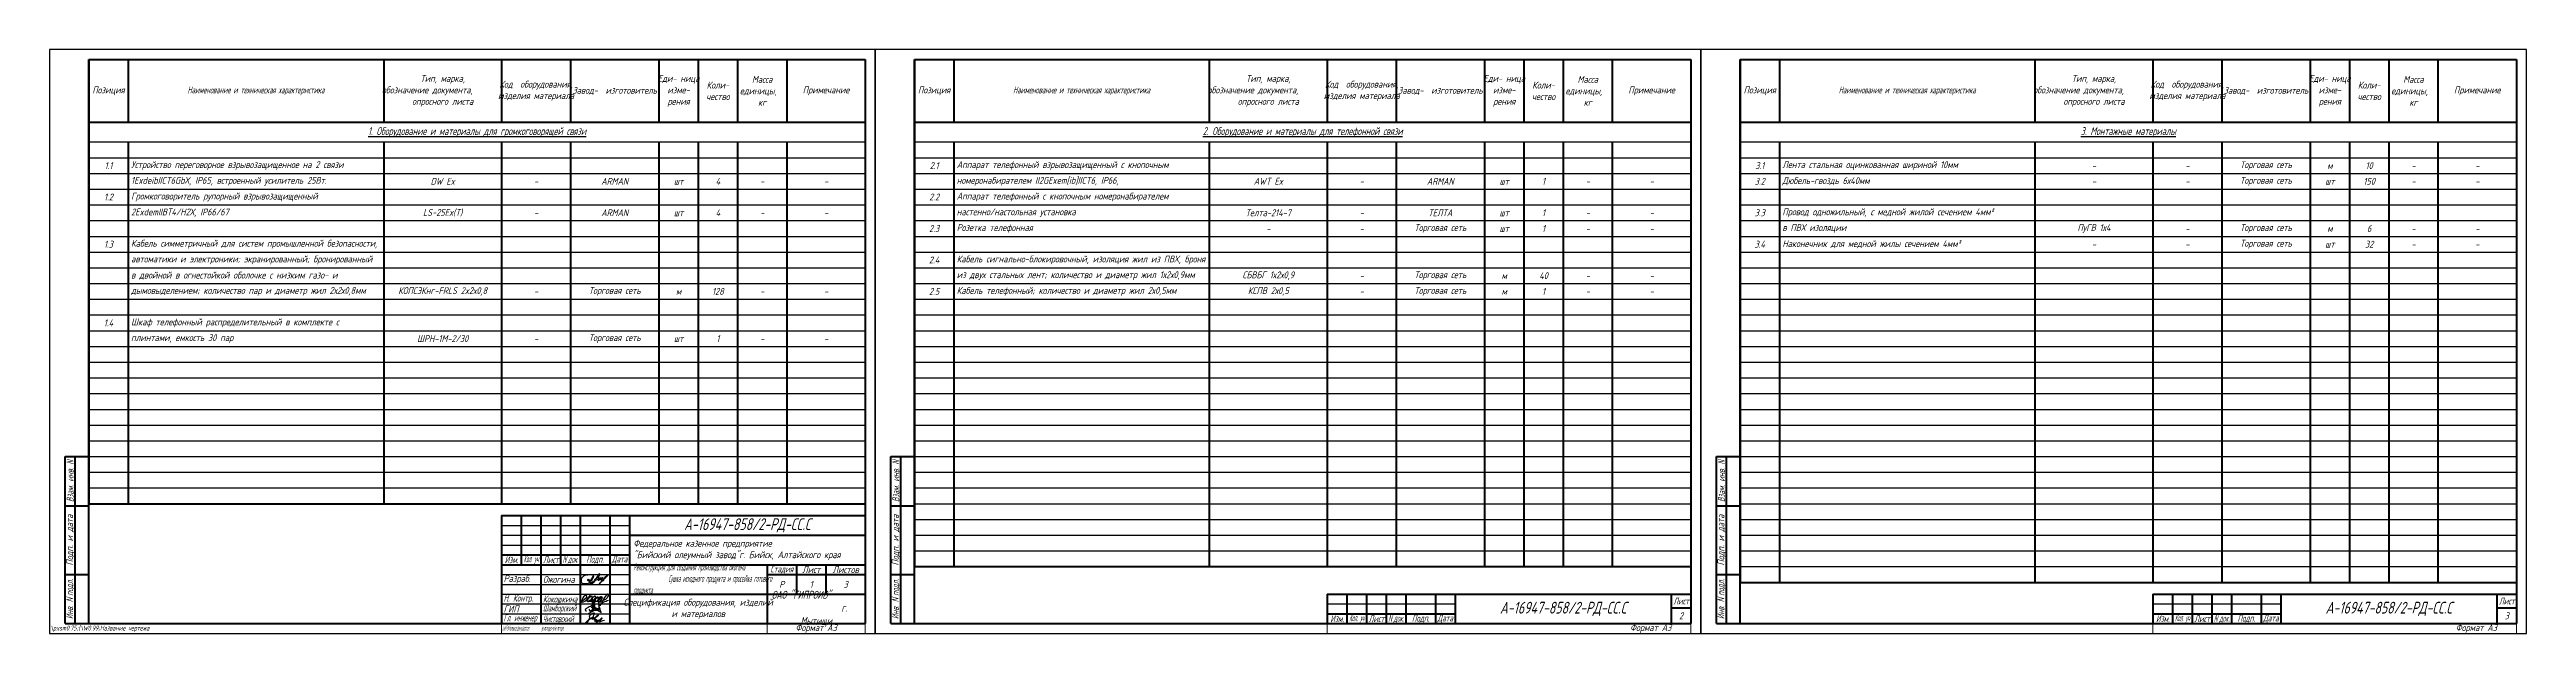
# Model space of a CAD drawing. Header units: millimetres. Extents: x 1036 to 3400, y 1190 to 1841.
# Drawn here: x 1036 to 2296, y 1217 to 1514 of the extents above; entities that cross this region are included whole.
import ezdxf

# ---------------------------------------------------------------- set-up
doc = ezdxf.new("R2010")
doc.units = ezdxf.units.MM
doc.layers.get('Defpoints').update_dxf_attribs({"color": 33})
for name, color, linetype, lineweight in [('Линия связи (Вновь)', 3, 'Continuous', 60), ('Рамка толстая', 7, 'Continuous', 60), ('Рамка тонкая', 5, 'Continuous', 25), ('Спецификация', 9, 'Continuous', 25), ('Штампы', 252, 'Continuous', 25)]:
    doc.layers.add(name, color=color, linetype=linetype, lineweight=lineweight)
doc.styles.add('Simplex', font='simplex.shx', dxfattribs={"width": 0.7, "oblique": 15})

msp = doc.modelspace()

# ---------------------------------------------------------------- texts
at = {"layer": 'Defpoints', "style": 'Simplex', "oblique": 15}
for s, width, p in [('\\pxsm0.75;{\\W0.99;Название чертежа', 0.7, (1036.5, 1218.4)), ('\\pxsm0.75;{\\W0.4;Реконструкция для создания производства окогена                               Сушка исходного продукта и просейка готового продукта ', 0.1, (1266.5, 1218.4))]:
    msp.add_text(s, height=2.5, dxfattribs=dict(at, width=width)).set_placement(p)

# ---------------------------------------------------------------- blocks, each defined once
blk = doc.blocks.new('A$C64336E77')
at = {"layer": 'Рамка толстая'}
for p, q in [((20, 5), (20, 292)), ((20, 292), (415, 292)), ((415, 292), (415, 5)), ((20, 5), (415, 5))]:
    blk.add_line(p, q, dxfattribs=at)
at = {"layer": 'Рамка тонкая'}
for p, q in [((0, 297), (0, 0)), ((420, 297), (0, 297)), ((420, 0), (420, 297)), ((0, 0), (420, 0))]:
    blk.add_line(p, q, dxfattribs=at)
blk = doc.blocks.new('*T37')
at = {"layer": 'Спецификация', "color": 0, "linetype": 'ByBlock', "lineweight": 60, "transparency": 16777216}
for p, q in [((0, 0), (395, 0)), ((0, 0), (0, -226)), ((20, 0), (20, -32)), ((150, 0), (150, -32)), ((210, 0), (210, -32)), ((245, 0), (245, -32)), ((290, 0), (290, -32)), ((310, 0), (310, -32)), ((330, 0), (330, -32)), ((355, 0), (355, -32)), ((395, 0), (395, -226)), ((0, -32), (395, -32)), ((20, -42), (20, -226)), ((150, -42), (150, -226)), ((210, -42), (210, -226)), ((245, -42), (245, -226)), ((290, -42), (290, -226)), ((310, -42), (310, -226)), ((330, -42), (330, -226)), ((355, -42), (355, -226)), ((0, -226), (395, -226))]:
    blk.add_line(p, q, dxfattribs=at)
at = {"layer": 'Спецификация', "color": 5, "linetype": 'ByBlock', "lineweight": -2, "transparency": 16777216}
for p, q in [((0, -42), (395, -42)), ((0, -50), (395, -50)), ((0, -58), (395, -58)), ((0, -66), (395, -66)), ((0, -74), (395, -74)), ((0, -82), (395, -82)), ((0, -90), (395, -90)), ((0, -98), (395, -98)), ((0, -106), (395, -106)), ((0, -114), (395, -114)), ((0, -122), (395, -122)), ((0, -130), (395, -130)), ((0, -138), (395, -138)), ((0, -146), (395, -146)), ((0, -154), (395, -154)), ((0, -162), (395, -162)), ((0, -170), (395, -170)), ((0, -178), (395, -178)), ((0, -186), (395, -186)), ((0, -194), (395, -194)), ((0, -202), (395, -202)), ((0, -210), (395, -210)), ((0, -218), (395, -218))]:
    blk.add_line(p, q, dxfattribs=at)
at = {"layer": 'Спецификация', "color": 2, "transparency": 16777216, "style": 'Simplex'}
for s, insert, char_height, width, attachment_point in [('Тип, марка,\\Pобозначение документа,         опросного листа', (180, -16), 3.5, 60, 5), ('Код  оборудования, изделия материала', (227.5, -16), 3.5, 35, 5), ('{\\C2;Еди- ница изме- рения}', (300, -16), 3.5, 20, 5), ('Масса единицы,   кг', (342.5, -16), 3.5, 25, 5), ('{\\C2;Позиция}', (10, -16), 3.5, 20, 5), ('{\\Fgost|c204;\\Q15;\\C2;Наименование и техническая характеристика}', (85, -16), 3.5, 130, 5), ('Завод-  изготовитель', (267.5, -16), 3.5, 45, 5), ('{\\C2;Коли- чество}', (320, -16), 3.5, 20, 5), ('{\\C2;Примечание}', (375, -16), 3.5, 40, 5), ('{\\L1. Оборудование и материалы для громкоговорящей связи}', (197.5, -37), 4, 395, 5), ('1.1', (10, -54), 3.5, 20, 5), ('Устройство переговорное взрывозащищенное на 2 связи', (21.5, -54), 3.5, 127, 4), ('1ExdeibIICT6GbХ, IP65, встроенный усилитель 25Вт.', (21.5, -62), 3.5, 127, 4), ('DW Ex', (180, -62), 3.5, 60, 5), ('-', (227.5, -62), 3.5, 35, 5), ('ARMAN', (267.5, -62), 3.5, 45, 5), ('шт', (300, -62), 3.5, 20, 5), ('4', (320, -62), 3.5, 20, 5), ('-', (342.5, -62), 3.5, 25, 5), ('-', (375, -62), 3.5, 40, 5), ('1.2', (10, -70), 3.5, 20, 5), ('Громкоговоритель рупорный взрывозащищенный ', (21.5, -70), 3.5, 127, 4), ('2ExdemIIBТ4/Н2Х, IP66/67', (21.5, -78), 3.5, 127, 4), ('LS-25Ex(T)', (180, -78), 3.5, 60, 5), ('-', (227.5, -78), 3.5, 35, 5), ('ARMAN', (267.5, -78), 3.5, 45, 5), ('шт', (300, -78), 3.5, 20, 5), ('4', (320, -78), 3.5, 20, 5), ('-', (342.5, -78), 3.5, 25, 5), ('-', (375, -78), 3.5, 40, 5), ('1.3', (10, -94), 3.5, 20, 5), ('Кабель симметричный для систем промышленной безопасности, ', (21.5, -94), 3.5, 127, 4), ('автоматики и электроники; экранированный; бронированный ', (21.5, -102), 3.5, 127, 4), ('в двойной в огнестойкой оболочке с низким газо- и ', (21.5, -110), 3.5, 127, 4), ('дымовыделением; количество пар и диаметр жил 2х2х0,8мм', (21.5, -118), 3.5, 127, 4), ('КОПСЭКнг-FRLS 2x2х0,8', (180, -118), 3.5, 60, 5), ('-', (227.5, -118), 3.5, 35, 5), ('Торговая сеть', (267.5, -118), 3.5, 45, 5), ('м', (300, -118), 3.5, 20, 5), ('128', (320, -118), 3.5, 20, 5), ('-', (342.5, -118), 3.5, 25, 5), ('-', (375, -118), 3.5, 40, 5), ('1.4', (10, -134), 3.5, 20, 5), ('Шкаф телефонный распределительный в комплекте с ', (21.5, -134), 3.5, 127, 4), ('плинтами, емкость 30 пар', (21.5, -142), 3.5, 127, 4), ('ШРН-1М-2/30', (180, -142), 3.5, 60, 5), ('-', (227.5, -142), 3.5, 35, 5), ('Торговая сеть', (267.5, -142), 3.5, 45, 5), ('шт', (300, -142), 3.5, 20, 5), ('1', (320, -142), 3.5, 20, 5), ('-', (342.5, -142), 3.5, 25, 5), ('-', (375, -142), 3.5, 40, 5)]:
    blk.add_mtext(s, dxfattribs=dict(at, insert=insert, char_height=char_height, width=width, attachment_point=attachment_point))
blk = doc.blocks.new('*T38')
at = {"layer": 'Штампы', "color": 0, "linetype": 'ByBlock', "lineweight": 60, "transparency": 16777216}
for p, q in [((0, 0), (0, 85)), ((0, 85), (12, 85)), ((5, 0), (5, 85)), ((12, 0), (12, 85)), ((0, 60), (12, 60)), ((0, 25), (12, 25)), ((0, 0), (12, 0))]:
    blk.add_line(p, q, dxfattribs=at)
at = {"layer": 'Штампы', "color": 2, "transparency": 16777216, "char_height": 3.5, "attachment_point": 5, "rotation": 90, "style": 'Simplex'}
for s, insert, width in [('{\\W0.6;Взам. инв. \\Q15;N}', (2.5, 72.5), 25), ('Подп. и дата', (2.5, 42.5), 35), ('{\\W0.6;Инв. \\Q15;N\\fArial|b0|i0|c0|p34;\\Q15; \\Fsimplex|c204;подл.}', (2.5, 12.5), 25)]:
    blk.add_mtext(s, dxfattribs=dict(at, insert=insert, width=width))
blk = doc.blocks.new('*T39')
at = {"layer": 'Штампы', "color": 0, "linetype": 'ByBlock', "lineweight": 60, "transparency": 16777216}
for p, q in [((0, 0), (0, 85)), ((0, 85), (12, 85)), ((5, 0), (5, 85)), ((12, 0), (12, 85)), ((0, 60), (12, 60)), ((0, 25), (12, 25)), ((0, 0), (12, 0))]:
    blk.add_line(p, q, dxfattribs=at)
at = {"layer": 'Штампы', "color": 2, "transparency": 16777216, "char_height": 3.5, "attachment_point": 5, "rotation": 90, "style": 'Simplex'}
for s, insert, width in [('{\\W0.6;Взам. инв. \\Q15;N}', (2.5, 72.5), 25), ('Подп. и дата', (2.5, 42.5), 35), ('{\\W0.6;Инв. \\Q15;N\\fArial|b0|i0|c0|p34;\\Q15; \\Fsimplex|c204;подл.}', (2.5, 12.5), 25)]:
    blk.add_mtext(s, dxfattribs=dict(at, insert=insert, width=width))
blk = doc.blocks.new('*T40')
at = {"layer": 'Defpoints', "color": 8, "linetype": 'ByBlock', "lineweight": 0, "transparency": 16777216}
for p, q in [((0, -15), (0, -20)), ((0, -20), (185, -20)), ((185, -15), (185, -20))]:
    blk.add_line(p, q, dxfattribs=at)
at = {"layer": 'Штампы', "color": 0, "linetype": 'ByBlock', "lineweight": 60, "transparency": 16777216}
for p, q in [((0, 0), (185, 0)), ((0, 0), (0, -15)), ((10, 0), (10, -15)), ((20, 0), (20, -15)), ((30, 0), (30, -15)), ((40, 0), (40, -15)), ((55, 0), (55, -15)), ((65, 0), (65, -15)), ((175, 0), (175, -15)), ((185, 0), (185, -15)), ((0, -10), (65, -10)), ((175, -7), (185, -7)), ((0, -15), (185, -15))]:
    blk.add_line(p, q, dxfattribs=at)
at = {"layer": 'Штампы', "color": 5, "linetype": 'ByBlock', "lineweight": 25, "transparency": 16777216}
blk.add_line((0, -5), (65, -5), dxfattribs=at)
at = {"layer": 'Штампы', "color": 2, "transparency": 16777216, "style": 'Simplex'}
for s, insert, char_height, width, attachment_point in [('{\\W0.6;Изм.}', (5, -12.5), 3.5, 10, 5), ('{\\W0.4;Кол. уч}', (15, -12.5), 3.5, 10, 5), ('{\\W0.6;Лист}', (25, -12.5), 3.5, 10, 5), ('{\\Q15;\\W0.5;N\\fArial|b0|i0|c0|p34;\\Q15; \\Fsimplex|c204;док.}', (35, -12.5), 3.5, 10, 5), ('{\\W0.6;Подп.}', (47.5, -12.5), 3.5, 15, 5), ('{\\W0.6;Дата}', (60, -12.5), 3.5, 10, 5), ('А-16947-858/2-РД-СС.С', (120, -7.5), 6, 110, 5), ('{\\W0.6;Лист}', (180, -3.5), 3.5, 10, 5), ('2', (180, -11), 3.5, 10, 5), ('Формат А3', (175, -17.5), 3.5, 165, 6)]:
    blk.add_mtext(s, dxfattribs=dict(at, insert=insert, char_height=char_height, width=width, attachment_point=attachment_point))
blk = doc.blocks.new('*T41')
at = {"layer": 'Штампы', "color": 0, "linetype": 'ByBlock', "lineweight": 60, "transparency": 16777216}
for p, q in [((0, 0), (0, 85)), ((0, 85), (12, 85)), ((5, 0), (5, 85)), ((12, 0), (12, 85)), ((0, 60), (12, 60)), ((0, 25), (12, 25)), ((0, 0), (12, 0))]:
    blk.add_line(p, q, dxfattribs=at)
at = {"layer": 'Штампы', "color": 2, "transparency": 16777216, "char_height": 3.5, "attachment_point": 5, "rotation": 90, "style": 'Simplex'}
for s, insert, width in [('{\\W0.6;Взам. инв. \\Q15;N}', (2.5, 72.5), 25), ('Подп. и дата', (2.5, 42.5), 35), ('{\\W0.6;Инв. \\Q15;N\\fArial|b0|i0|c0|p34;\\Q15; \\Fsimplex|c204;подл.}', (2.5, 12.5), 25)]:
    blk.add_mtext(s, dxfattribs=dict(at, insert=insert, width=width))
blk = doc.blocks.new('*T42')
at = {"layer": 'Defpoints', "color": 8, "linetype": 'ByBlock', "lineweight": 0, "transparency": 16777216}
for p, q in [((0, -15), (0, -20)), ((0, -20), (185, -20)), ((185, -15), (185, -20))]:
    blk.add_line(p, q, dxfattribs=at)
at = {"layer": 'Штампы', "color": 0, "linetype": 'ByBlock', "lineweight": 60, "transparency": 16777216}
for p, q in [((0, 0), (185, 0)), ((0, 0), (0, -15)), ((10, 0), (10, -15)), ((20, 0), (20, -15)), ((30, 0), (30, -15)), ((40, 0), (40, -15)), ((55, 0), (55, -15)), ((65, 0), (65, -15)), ((175, 0), (175, -15)), ((185, 0), (185, -15)), ((0, -10), (65, -10)), ((175, -7), (185, -7)), ((0, -15), (185, -15))]:
    blk.add_line(p, q, dxfattribs=at)
at = {"layer": 'Штампы', "color": 5, "linetype": 'ByBlock', "lineweight": 25, "transparency": 16777216}
blk.add_line((0, -5), (65, -5), dxfattribs=at)
at = {"layer": 'Штампы', "color": 2, "transparency": 16777216, "style": 'Simplex'}
for s, insert, char_height, width, attachment_point in [('{\\W0.6;Изм.}', (5, -12.5), 3.5, 10, 5), ('{\\W0.4;Кол. уч}', (15, -12.5), 3.5, 10, 5), ('{\\W0.6;Лист}', (25, -12.5), 3.5, 10, 5), ('{\\Q15;\\W0.5;N\\fArial|b0|i0|c0|p34;\\Q15; \\Fsimplex|c204;док.}', (35, -12.5), 3.5, 10, 5), ('{\\W0.6;Подп.}', (47.5, -12.5), 3.5, 15, 5), ('{\\W0.6;Дата}', (60, -12.5), 3.5, 10, 5), ('А-16947-858/2-РД-СС.С', (120, -7.5), 6, 110, 5), ('{\\W0.6;Лист}', (180, -3.5), 3.5, 10, 5), ('3', (180, -11), 3.5, 10, 5), ('Формат А3', (175, -17.5), 3.5, 165, 6)]:
    blk.add_mtext(s, dxfattribs=dict(at, insert=insert, char_height=char_height, width=width, attachment_point=attachment_point))
blk = doc.blocks.new('*T43')
at = {"layer": 'Спецификация', "color": 0, "linetype": 'ByBlock', "lineweight": 60, "transparency": 16777216}
for p, q in [((0, 0), (395, 0)), ((0, 0), (0, -258)), ((20, 0), (20, -32)), ((150, 0), (150, -32)), ((210, 0), (210, -32)), ((245, 0), (245, -32)), ((290, 0), (290, -32)), ((310, 0), (310, -32)), ((330, 0), (330, -32)), ((355, 0), (355, -32)), ((395, 0), (395, -258)), ((0, -32), (395, -32)), ((20, -42), (20, -258)), ((150, -42), (150, -258)), ((210, -42), (210, -258)), ((245, -42), (245, -258)), ((290, -42), (290, -258)), ((310, -42), (310, -258)), ((330, -42), (330, -258)), ((355, -42), (355, -258)), ((0, -258), (395, -258))]:
    blk.add_line(p, q, dxfattribs=at)
at = {"layer": 'Спецификация', "color": 5, "linetype": 'ByBlock', "lineweight": -2, "transparency": 16777216}
for p, q in [((0, -42), (395, -42)), ((0, -50), (395, -50)), ((0, -58), (395, -58)), ((0, -66), (395, -66)), ((0, -74), (395, -74)), ((0, -82), (395, -82)), ((0, -90), (395, -90)), ((0, -98), (395, -98)), ((0, -106), (395, -106)), ((0, -114), (395, -114)), ((0, -122), (395, -122)), ((0, -130), (395, -130)), ((0, -138), (395, -138)), ((0, -146), (395, -146)), ((0, -154), (395, -154)), ((0, -162), (395, -162)), ((0, -170), (395, -170)), ((0, -178), (395, -178)), ((0, -186), (395, -186)), ((0, -194), (395, -194)), ((0, -202), (395, -202)), ((0, -210), (395, -210)), ((0, -218), (395, -218)), ((0, -226), (395, -226)), ((0, -234), (395, -234)), ((0, -242), (395, -242)), ((0, -250), (395, -250))]:
    blk.add_line(p, q, dxfattribs=at)
at = {"layer": 'Спецификация', "color": 2, "transparency": 16777216, "style": 'Simplex'}
for s, insert, char_height, width, attachment_point in [('Тип, марка,\\Pобозначение документа,         опросного листа', (180, -16), 3.5, 60, 5), ('Код  оборудования, изделия материала', (227.5, -16), 3.5, 35, 5), ('{\\C2;Еди- ница изме- рения}', (300, -16), 3.5, 20, 5), ('Масса единицы,   кг', (342.5, -16), 3.5, 25, 5), ('{\\C2;Позиция}', (10, -16), 3.5, 20, 5), ('{\\Fgost|c204;\\Q15;\\C2;Наименование и техническая характеристика}', (85, -16), 3.5, 130, 5), ('Завод-  изготовитель', (267.5, -16), 3.5, 45, 5), ('{\\C2;Коли- чество}', (320, -16), 3.5, 20, 5), ('{\\C2;Примечание}', (375, -16), 3.5, 40, 5), ('{\\L2. Оборудование и материалы для телефонной связи}', (197.5, -37), 4, 395, 5), ('2.1', (10, -54), 3.5, 20, 5), ('Аппарат телефонный взрывозащищенный с кнопочным', (21.5, -54), 3.5, 127, 4), ('номеронабирателем II2GExem[ib]IICT6, IP66, ', (21.5, -62), 3.5, 127, 4), ('AWT Ex', (180, -62), 3.5, 60, 5), ('-', (227.5, -62), 3.5, 35, 5), ('ARMAN', (267.5, -62), 3.5, 45, 5), ('шт', (300, -62), 3.5, 20, 5), ('1', (320, -62), 3.5, 20, 5), ('-', (342.5, -62), 3.5, 25, 5), ('-', (375, -62), 3.5, 40, 5), ('2.2', (10, -70), 3.5, 20, 5), ('Аппарат телефонный с кнопочным номеронабирателем', (21.5, -70), 3.5, 127, 4), ('2.3', (10, -86), 3.5, 20, 5), ('настенно/настольная установка', (21.5, -78), 3.5, 127, 4), ('Розетка телефонная', (21.5, -86), 3.5, 127, 4), ('Телта-214-7', (180, -78), 3.5, 60, 5), ('-', (180, -86), 3.5, 60, 5), ('-', (227.5, -78), 3.5, 35, 5), ('-', (227.5, -86), 3.5, 35, 5), ('Торговая сеть', (267.5, -86), 3.5, 45, 5), ('ТЕЛТА', (267.5, -78), 3.5, 45, 5), ('шт', (300, -78), 3.5, 20, 5), ('шт', (300, -86), 3.5, 20, 5), ('1', (320, -78), 3.5, 20, 5), ('1', (320, -86), 3.5, 20, 5), ('-', (342.5, -78), 3.5, 25, 5), ('-', (342.5, -86), 3.5, 25, 5), ('-', (375, -78), 3.5, 40, 5), ('-', (375, -86), 3.5, 40, 5), ('2.4', (10, -102), 3.5, 20, 5), ('Кабель сигнально-блокировочный, изоляция жил из ПВХ, броня ', (21.5, -102), 3.5, 127, 4), ('из двух стальных лент; количество и диаметр жил 1х2х0,9мм', (21.5, -110), 3.5, 127, 4), ('СБВБГ 1х2х0,9', (180, -110), 3.5, 60, 5), ('-', (227.5, -110), 3.5, 35, 5), ('Торговая сеть', (267.5, -110), 3.5, 45, 5), ('м', (300, -110), 3.5, 20, 5), ('40', (320, -110), 3.5, 20, 5), ('-', (342.5, -110), 3.5, 25, 5), ('-', (375, -110), 3.5, 40, 5), ('2.5', (10, -118), 3.5, 20, 5), ('Кабель телефонный; количество и диаметр жил 2х0,5мм', (21.5, -118), 3.5, 127, 4), ('КСПВ 2х0,5', (180, -118), 3.5, 60, 5), ('-', (227.5, -118), 3.5, 35, 5), ('Торговая сеть', (267.5, -118), 3.5, 45, 5), ('м', (300, -118), 3.5, 20, 5), ('1', (320, -118), 3.5, 20, 5), ('-', (342.5, -118), 3.5, 25, 5), ('-', (375, -118), 3.5, 40, 5)]:
    blk.add_mtext(s, dxfattribs=dict(at, insert=insert, char_height=char_height, width=width, attachment_point=attachment_point))
blk = doc.blocks.new('*T44')
at = {"layer": 'Спецификация', "color": 0, "linetype": 'ByBlock', "lineweight": 60, "transparency": 16777216}
for p, q in [((0, 0), (395, 0)), ((0, 0), (0, -266)), ((20, 0), (20, -32)), ((150, 0), (150, -32)), ((210, 0), (210, -32)), ((245, 0), (245, -32)), ((290, 0), (290, -32)), ((310, 0), (310, -32)), ((330, 0), (330, -32)), ((355, 0), (355, -32)), ((395, 0), (395, -266)), ((0, -32), (395, -32)), ((20, -42), (20, -266)), ((150, -42), (150, -266)), ((210, -42), (210, -266)), ((245, -42), (245, -266)), ((290, -42), (290, -266)), ((310, -42), (310, -266)), ((330, -42), (330, -266)), ((355, -42), (355, -266)), ((0, -266), (395, -266))]:
    blk.add_line(p, q, dxfattribs=at)
at = {"layer": 'Спецификация', "color": 5, "linetype": 'ByBlock', "lineweight": -2, "transparency": 16777216}
for p, q in [((0, -42), (395, -42)), ((0, -50), (395, -50)), ((0, -58), (395, -58)), ((0, -66), (395, -66)), ((0, -74), (395, -74)), ((0, -82), (395, -82)), ((0, -90), (395, -90)), ((0, -98), (395, -98)), ((0, -106), (395, -106)), ((0, -114), (395, -114)), ((0, -122), (395, -122)), ((0, -130), (395, -130)), ((0, -138), (395, -138)), ((0, -146), (395, -146)), ((0, -154), (395, -154)), ((0, -162), (395, -162)), ((0, -170), (395, -170)), ((0, -178), (395, -178)), ((0, -186), (395, -186)), ((0, -194), (395, -194)), ((0, -202), (395, -202)), ((0, -210), (395, -210)), ((0, -218), (395, -218)), ((0, -226), (395, -226)), ((0, -234), (395, -234)), ((0, -242), (395, -242)), ((0, -250), (395, -250)), ((0, -258), (395, -258))]:
    blk.add_line(p, q, dxfattribs=at)
at = {"layer": 'Спецификация', "color": 2, "transparency": 16777216, "style": 'Simplex'}
for s, insert, char_height, width, attachment_point in [('Тип, марка,\\Pобозначение документа,         опросного листа', (180, -16), 3.5, 60, 5), ('Код  оборудования, изделия материала', (227.5, -16), 3.5, 35, 5), ('{\\C2;Еди- ница изме- рения}', (300, -16), 3.5, 20, 5), ('Масса единицы,   кг', (342.5, -16), 3.5, 25, 5), ('{\\C2;Позиция}', (10, -16), 3.5, 20, 5), ('{\\Fgost|c204;\\Q15;\\C2;Наименование и техническая характеристика}', (85, -16), 3.5, 130, 5), ('Завод-  изготовитель', (267.5, -16), 3.5, 45, 5), ('{\\C2;Коли- чество}', (320, -16), 3.5, 20, 5), ('{\\C2;Примечание}', (375, -16), 3.5, 40, 5), ('{\\L3. Монтажные материалы}', (197.5, -37), 4, 395, 5), ('3.2', (10, -62), 3.5, 20, 5), ('3.1', (10, -54), 3.5, 20, 5), ('Дюбель-гвоздь 6х40мм', (21.5, -62), 3.5, 127, 4), ('Лента стальная оцинкованная шириной 10мм', (21.5, -54), 3.5, 127, 4), ('-', (180, -54), 3.5, 60, 5), ('-', (180, -62), 3.5, 60, 5), ('-', (227.5, -54), 3.5, 35, 5), ('-', (227.5, -62), 3.5, 35, 5), ('Торговая сеть', (267.5, -54), 3.5, 45, 5), ('Торговая сеть', (267.5, -62), 3.5, 45, 5), ('шт', (300, -62), 3.5, 20, 5), ('м', (300, -54), 3.5, 20, 5), ('150', (320, -62), 3.5, 20, 5), ('10', (320, -54), 3.5, 20, 5), ('-', (342.5, -54), 3.5, 25, 5), ('-', (342.5, -62), 3.5, 25, 5), ('-', (375, -54), 3.5, 40, 5), ('-', (375, -62), 3.5, 40, 5), ('3.3', (10, -78), 3.5, 20, 5), ('Провод одножильный, с медной жилой сечением 4мм²', (21.5, -78), 3.5, 127, 4), ('в ПВХ изоляции', (21.5, -86), 3.5, 127, 4), ('ПуГВ 1х4', (180, -86), 3.5, 60, 5), ('-', (227.5, -86), 3.5, 35, 5), ('Торговая сеть', (267.5, -86), 3.5, 45, 5), ('м', (300, -86), 3.5, 20, 5), ('6', (320, -86), 3.5, 20, 5), ('-', (342.5, -86), 3.5, 25, 5), ('-', (375, -86), 3.5, 40, 5), ('3.4', (10, -94), 3.5, 20, 5), ('Наконечник для медной жилы сечением 4мм²', (21.5, -94), 3.5, 127, 4), ('-', (180, -94), 3.5, 60, 5), ('-', (227.5, -94), 3.5, 35, 5), ('Торговая сеть', (267.5, -94), 3.5, 45, 5), ('шт', (300, -94), 3.5, 20, 5), ('32', (320, -94), 3.5, 20, 5), ('-', (342.5, -94), 3.5, 25, 5), ('-', (375, -94), 3.5, 40, 5)]:
    blk.add_mtext(s, dxfattribs=dict(at, insert=insert, char_height=char_height, width=width, attachment_point=attachment_point))
blk = doc.blocks.new('*T45')
at = {"layer": 'Defpoints', "color": 8, "linetype": 'ByBlock', "lineweight": 0, "transparency": 16777216}
for p, q in [((0, -55), (0, -60)), ((0, -60), (185, -60)), ((135, -55), (135, -60)), ((185, -55), (185, -60))]:
    blk.add_line(p, q, dxfattribs=at)
at = {"layer": 'Штампы', "color": 0, "linetype": 'ByBlock', "lineweight": 60, "transparency": 16777216}
for p, q in [((0, 0), (185, 0)), ((0, 0), (0, -55)), ((10, 0), (10, -25)), ((20, 0), (20, -55)), ((30, 0), (30, -25)), ((40, 0), (40, -55)), ((55, 0), (55, -55)), ((65, 0), (65, -55)), ((185, 0), (185, -55)), ((65, -10), (185, -10)), ((0, -20), (65, -20)), ((0, -25), (185, -25)), ((135, -25), (135, -55)), ((150, -25), (150, -40)), ((165, -25), (165, -40)), ((135, -30), (185, -30)), ((65, -40), (185, -40)), ((0, -55), (185, -55))]:
    blk.add_line(p, q, dxfattribs=at)
at = {"layer": 'Штампы', "color": 5, "linetype": 'ByBlock', "lineweight": 25, "transparency": 16777216}
for p, q in [((0, -5), (65, -5)), ((0, -10), (65, -10)), ((0, -15), (65, -15)), ((0, -30), (65, -30)), ((0, -35), (65, -35)), ((0, -40), (65, -40)), ((0, -45), (65, -45)), ((0, -50), (65, -50))]:
    blk.add_line(p, q, dxfattribs=at)
at = {"layer": 'Штампы', "color": 2, "transparency": 16777216, "style": 'Simplex'}
for s, insert, char_height, width, attachment_point in [('Федеральное казенное предприятие\\P"Бийский олеумный завод"г. Бийск, Алтайского края', (67, -17.5), 3.5, 116, 4), ('А-16947-858/2-РД-СС.С', (125, -5), 6, 120, 5), ('{\\W0.6;Изм.}', (5, -22.5), 3.5, 10, 5), ('{\\W0.4;Кол. уч}', (15, -22.5), 3.5, 10, 5), ('{\\W0.6;Лист}', (25, -22.5), 3.5, 10, 5), ('{\\Q15;\\W0.5;N\\fArial|b0|i0|c0|p34;\\Q15; \\Fsimplex|c204;док.}', (35, -22.5), 3.5, 10, 5), ('{\\W0.6;Подп.}', (47.5, -22.5), 3.5, 15, 5), ('{\\W0.6;Дата}', (60, -22.5), 3.5, 10, 5), ('{\\W0.4;Реконструкция для создания производства окогена                               Сушка исходного продукта и просейка готового продукта }', (67, -32.5), 3.5, 66, 4), ('Разраб.', (1, -32.5), 3.5, 18, 4), ('Ожогина', (21, -32.5), 3.5, 18, 4), ('{\\W0.6;Стадия}', (142.5, -27.5), 3.5, 15, 5), ('ОАО "ГИПРОИВ"                         г. Мытищи', (160, -47.5), 4, 50, 5), ('Р', (142.5, -35), 3.5, 15, 5), ('Лист', (157.5, -27.5), 3.5, 15, 5), ('1', (157.5, -35), 3.5, 15, 5), ('Листов', (175, -27.5), 3.5, 20, 5), ('3', (175, -35), 3.5, 20, 5), ('{\\W0.5;Гл. инженер}', (1, -52.5), 3.5, 18, 4), ('{\\W0.6;Н. Контр.}', (1, -42.5), 3.5, 18, 4), ('ГИП', (1, -47.5), 3.5, 18, 4), ('{\\W0.5;Шамборский}', (21, -47.5), 3.5, 18, 4), ('{\\W0.6;Кокошкина}', (21, -42.5), 3.5, 18, 4), ('Спецификация оборудования, изделий и материалов', (100, -47.5), 3.5, 70, 5), ('{\\W0.5;Чистовский}', (21, -52.5), 3.5, 18, 4), ('Формат А3', (160, -57.5), 3.5, 50, 5)]:
    blk.add_mtext(s, dxfattribs=dict(at, insert=insert, char_height=char_height, width=width, attachment_point=attachment_point))
blk = doc.blocks.new('A$C09094F02')
at = {"layer": 'Рамка тонкая'}
for p, q in [((0.7, 3.2), (0.4, 2.5)), ((0.4, 2.5), (0.4, 2.3)), ((0.4, 2.3), (0.5, 1.3)), ((0.5, 1.3), (0.7, 0.9)), ((1.6, 4.1), (0.7, 3.2)), ((0.7, 0.9), (1.2, 0.5)), ((1.2, 0.5), (1.9, 0.4)), ((2, 4.3), (1.6, 4.1)), ((1.9, 0.4), (2.8, 0.4)), ((2.9, 4.7), (2, 4.3)), ((2.8, 0.4), (3.6, 0.5)), ((3.3, 4.8), (2.9, 4.7)), ((3.3, 4.8), (3.9, 4.8)), ((3.6, 0.5), (4.2, 0.6)), ((3.8, 2.4), (3.7, 2.3)), ((3.7, 2.3), (3.7, 2.3)), ((3.7, 2.3), (3.7, 2.2)), ((3.7, 2.2), (3.7, 2.1)), ((3.7, 2.1), (3.9, 2)), ((3.9, 2.4), (3.8, 2.4)), ((3.8, 2), (4.4, 1.7)), ((4.2, 4.8), (3.9, 4.8)), ((4, 2.4), (3.9, 2.4)), ((4.1, 2.3), (4, 2.4)), ((4.2, 2.3), (4.1, 2.3)), ((4.9, 4.9), (4.2, 4.8)), ((4.4, 2.3), (4.2, 2.3)), ((4.2, 0.6), (4.7, 0.7)), ((4.8, 1.9), (4.4, 2.3)), ((4.4, 1.7), (4.7, 1.7)), ((6.8, 4.7), (4.7, 1)), ((4.7, 1), (4.8, 1.8)), ((4.7, 1.7), (5, 1.8)), ((4.7, 0.7), (5.1, 0.9)), ((4.8, 1.8), (4.8, 1.9)), ((4.8, 1.7), (4.8, 1.8)), ((4.8, 1.8), (4.8, 1.8)), ((4.8, 1.8), (4.8, 1.8)), ((5.3, 4.8), (4.9, 4.9)), ((5.1, 0.4), (5.3, 0.7)), ((5.5, 0.2), (5.1, 0.5)), ((5.6, 4.8), (5.3, 4.8)), ((5.3, 0.7), (5.7, 0.9)), ((6.5, 3.6), (5.5, 1.4)), ((6.3, 0.4), (5.5, 0.2)), ((6.1, 4.7), (5.6, 4.8)), ((5.7, 0.9), (8.3, 2.4)), ((5.7, 1.8), (5.7, 1.8)), ((6.7, 0.9), (6.3, 0.4)), ((6.7, 4.1), (6.5, 3.6)), ((7, 1.4), (6.7, 0.9)), ((7.4, 1.9), (7, 1.4)), ((7.3, 2.4), (7.9, 2.8)), ((7.6, 2.4), (7.4, 1.9)), ((8, 3), (7.6, 2.4)), ((7.8, 2.8), (8.8, 3.4)), ((7.8, 2.1), (8.3, 2.4)), ((8.4, 3.7), (8, 3)), ((8.7, 4.2), (8.4, 3.7)), ((8.4, 2.2), (8.5, 2.3)), ((8.5, 2.3), (8.7, 2.4)), ((9.1, 4.6), (8.7, 4.2)), ((8.7, 2.4), (9, 2.6)), ((8.8, 3.4), (9.1, 3.7)), ((9, 2.6), (9.3, 2.8)), ((9.4, 5.1), (9.1, 4.6)), ((9.1, 3.7), (9.4, 4)), ((9.2, 2.8), (9.1, 2.6)), ((9.1, 2.6), (9.1, 2.4)), ((9.1, 2.4), (9.1, 2.3)), ((9.1, 2.3), (9.1, 2.2)), ((9.1, 2.2), (9.4, 2.2)), ((9.4, 3.2), (9.2, 3)), ((9.2, 3), (9.2, 2.8)), ((9.3, 2.8), (9.5, 3.1)), ((9.8, 5.4), (9.4, 5.1)), ((9.4, 4), (9.6, 4.3)), ((9.7, 3.4), (9.4, 3.2)), ((9.4, 3.2), (9.4, 3.2)), ((9.5, 3.1), (9.4, 2.9)), ((9.4, 2.2), (9.7, 2.4)), ((9.4, 2.2), (9.4, 2.2)), ((9.7, 3.4), (9.5, 3.1)), ((9.5, 3.1), (9.6, 3.3)), ((9.6, 4.3), (9.9, 4.8)), ((9.7, 2.4), (9.9, 2.5)), ((9.7, 0.4), (9.9, 0.7)), ((9.7, 0.2), (9.7, 0.4)), ((9.9, 5.1), (9.8, 5.4)), ((9.9, 2.7), (9.8, 2.5)), ((9.8, 2.5), (9.8, 2.3)), ((9.8, 2.3), (10.5, 2.4)), ((11.2, 1.7), (9.8, 0.2)), ((9.9, 5.3), (9.9, 5.3)), ((9.9, 5), (9.9, 5.1)), ((9.9, 4.8), (9.9, 5)), ((10.1, 3), (9.9, 2.7)), ((9.9, 2.5), (10.1, 2.7)), ((9.9, 0.7), (10.1, 0.9)), ((10.2, 3.1), (10.1, 3)), ((10.1, 2.8), (10.3, 3)), ((10.1, 0.9), (10.3, 1.1)), ((10.4, 3.3), (10.2, 3.1)), ((10.3, 3), (10.6, 3.2)), ((10.3, 1.1), (10.8, 1.4)), ((10.5, 3.4), (10.4, 3.3)), ((10.4, 2.4), (10.8, 2.5)), ((10.7, 3.5), (10.5, 3.4)), ((10.6, 3.2), (10.7, 3.4)), ((10.7, 3.4), (10.7, 3.5)), ((10.8, 2.5), (10.7, 2.2)), ((10.7, 2.2), (11.1, 2.3)), ((11, 2.9), (10.8, 2.7)), ((10.8, 2.5), (11, 2.7)), ((10.8, 2.7), (10.8, 2.5)), ((10.8, 1.4), (11, 1.6)), ((11.1, 3.1), (11, 2.9)), ((11, 2.8), (11.2, 3)), ((11, 1.6), (11.6, 1.8)), ((11.3, 3.3), (11.1, 3.1)), ((11.1, 2.3), (11.3, 2.3)), ((11.2, 3), (11.5, 3.2)), ((11.6, 2.1), (11.2, 1.7)), ((11.4, 3.4), (11.3, 3.3)), ((11.3, 2.3), (11.7, 2.5)), ((11.7, 3.5), (11.4, 3.4)), ((11.5, 3.2), (11.6, 3.4)), ((11.6, 3.4), (11.7, 3.5)), ((11.8, 2.5), (11.6, 2.1)), ((11.6, 1.8), (11.7, 1.9)), ((11.7, 1.9), (12.2, 2.1)), ((12.5, 3.4), (11.8, 2.5)), ((11.9, 2.9), (12.6, 3.2)), ((13.6, 4.5), (12.5, 3.4)), ((12.6, 3.2), (13.6, 4.2)), ((13.6, 4.5), (13.7, 4.7)), ((13.7, 4.3), (13.6, 4.2)), ((13.7, 4.7), (13.8, 4.8)), ((13.8, 4.4), (13.7, 4.4)), ((13.7, 4.4), (13.7, 4.3)), ((13.8, 4.8), (13.9, 4.9)), ((13.9, 4.6), (13.8, 4.5)), ((13.8, 4.5), (13.8, 4.4)), ((13.9, 4.9), (14, 4.9)), ((14, 4.8), (13.9, 4.7)), ((13.9, 4.7), (13.9, 4.6)), ((14, 4.9), (14, 4.8)), ((14, 4.8), (14, 4.8))]:
    blk.add_line(p, q, dxfattribs=at)
blk.add_point((0, 0), dxfattribs=at)
blk = doc.blocks.new('A$C764A7DD2')
at = {"layer": 'Рамка тонкая'}
for points in [[(0.6, 2.3), (1.5, 2.8), (2.4, 3.5), (3.3, 4.4), (3.4, 4.8), (3.3, 5.1), (2.9, 5.3), (2.4, 5.1), (1.7, 4.6), (1.1, 3.7), (0.9, 3.1), (0.8, 2.8), (0.7, 2.2), (0.8, 1.9), (1, 1.8), (1.6, 2), (2.3, 2.4), (3.2, 3), (4.2, 4), (4.9, 4.6), (5.2, 5), (5, 5.2), (4.7, 5.1), (4.3, 4.6), (3.7, 3.9), (3.3, 3.2), (3.3, 2.7), (3.4, 2.3), (3.8, 2.2), (4.4, 2.4), (4.9, 2.8), (5.5, 3.2), (5.9, 3.9), (6, 4.2), (6, 4.8), (5.8, 4.9), (5.2, 4.6), (4.6, 4.1), (4.1, 3.5), (3.7, 2.9), (3.8, 2.5), (4.3, 2.2), (4.9, 2.3), (5.4, 2.7), (6, 3.5)], [(5.9, 3.5), (5.2, 2.8), (5.2, 2.4), (5.6, 2.4), (6, 2.6), (6.4, 2.9), (6.7, 3.1), (7.1, 3.3), (7.3, 3.5), (7.5, 3.8), (7.7, 4), (7.7, 4.3), (7.8, 4.6), (7.7, 4.7), (7.5, 4.8), (7.2, 4.8), (7, 4.7), (6.7, 4.5), (6.4, 4.2), (6.2, 4), (6.1, 3.7), (6.1, 3.5), (6.1, 3), (6.3, 2.8), (7.3, 3.3), (7.7, 3.6), (8.2, 4), (8.5, 4.3), (8.8, 4.7), (7.8, 3.5), (7.2, 2.6), (6.9, 2.4), (7.6, 3.2), (8.2, 3.8), (8.8, 4.1), (9.2, 4.3), (9.6, 4.4), (10, 4.5)], [(7.6, 3.1), (7.5, 2.6), (7.5, 2.2), (7.6, 2.1), (7.8, 2.1), (8, 2.2), (8.3, 2.3), (8.5, 2.4)], [(8.5, 2.4), (9.1, 2.8), (9.4, 3.1), (9.7, 3.6), (10.1, 3.9), (10.5, 4.2), (10.7, 4.5), (10.1, 3.7), (9.6, 3.1), (9.1, 2.6), (8.9, 2.2), (9.1, 2), (9.4, 2.1), (9.9, 2.3), (10.2, 2.7), (10.7, 3), (10.9, 3.3), (11.2, 3.8), (11.3, 4.1), (11.2, 4.4), (10.8, 4.5), (10.5, 4.5), (9.5, 3.8), (9.1, 3.4), (8.9, 3), (8.7, 2.6), (8.9, 2.2), (10.1, 1.9), (10.6, 2.3), (11.5, 2.6), (12.4, 3), (13, 3.4), (13.5, 3.8), (13.9, 4.2), (14.1, 4.6), (14.4, 5.1), (14.4, 5.5), (14.3, 5.8), (14.2, 5.9), (14, 6), (13.8, 5.9), (13.4, 5.5), (12.8, 4.8), (12.4, 4.2), (11.9, 3.4), (11.6, 2.8), (11.1, 1.9), (10.7, 1.2), (10.3, 0.6), (10.1, 0.2), (10.1, 0), (10.2, 0.4), (11.1, 1.5), (11.6, 1.8), (12.5, 2.2), (13.1, 2.4), (13.6, 2.6), (14.3, 2.9)]]:
    blk.add_lwpolyline(points, dxfattribs=at)
blk.add_point((0, 0.9), dxfattribs=at)
blk = doc.blocks.new('A$C06937CDB')
at = {"layer": 'Рамка тонкая'}
for points in [[(5.5, 3.1), (5.7, 3.2), (5.9, 3.4), (6.1, 3.5), (6.3, 3.6), (6.5, 3.7), (6.5, 3.7), (6.6, 3.8), (6.6, 3.9), (6.5, 4), (6.4, 4.1), (6.3, 4.1), (6.1, 4.1), (5.7, 4), (5.2, 3.8), (4.5, 3.5), (4.1, 3.3), (3.6, 3.1), (3.3, 2.9), (3, 2.6), (2.8, 2.5), (2.6, 2.3), (2.5, 2.1), (2.5, 1.9), (2.6, 1.8), (2.7, 1.7), (2.9, 1.6), (3.1, 1.6), (3.2, 1.6)], [(3.8, 0), (10.1, 3.4)], [(4.7, 2.4), (4.6, 2.2), (4.5, 2), (4.5, 1.9), (4.7, 1.8), (5.1, 1.6), (5.4, 1.6), (5.7, 1.7), (5.9, 1.8), (6.1, 1.9), (6.2, 2), (6.3, 2.3), (6.4, 2.7), (6.4, 3.3), (6.5, 4.2), (6.5, 4.6), (6.5, 4.9), (6.5, 5.5), (6.6, 6.1), (6.7, 6.6), (6.7, 6.6), (6.7, 6), (6.6, 5.2), (6.6, 4.4), (6.6, 4), (6.7, 3.7), (6.7, 3.2), (6.6, 2.7), (6.5, 2.1), (6.5, 1.7), (6.4, 1.6), (6.4, 2), (6.4, 2.5), (6.4, 3.2), (6.4, 4), (6.3, 4.7), (6.3, 5.1), (6.3, 5.6), (6.3, 6.1), (6.2, 6.6), (6.2, 7.1)], [(4.5, 1.6), (5.4, 1.7), (6.2, 1.8), (6.9, 1.9), (7.3, 1.9), (7.8, 1.9), (8.3, 1.9), (8.6, 1.8), (8.9, 1.7), (9.2, 1.6), (9.5, 1.4), (9.8, 1.2), (10.1, 1), (10.3, 0.8), (10.6, 0.6), (10.7, 0.6), (10.6, 0.8), (10.5, 1.1), (10.3, 1.5), (10.2, 2), (10.1, 2.3), (10, 2.8), (9.8, 3.4), (9.6, 4), (9.6, 4.5), (9.5, 4.9), (9.5, 5.3), (9.5, 5.8), (9.6, 6.2), (9.6, 6.5)], [(6.7, 3.2), (6.7, 2.8), (6.7, 2.4), (6.8, 2.2), (6.8, 2.1), (6.9, 2.4), (7, 2.8), (7, 3.3), (7.1, 3.8), (7.1, 4.1), (7.1, 4.5), (7.1, 5), (7, 5.5), (7, 6), (7, 6.4), (7, 6.8), (6.9, 7.1), (6.8, 6.8), (6.8, 6.4), (6.8, 5.8), (6.8, 5.3), (6.8, 4.8), (6.9, 4.1), (7, 3.5), (7, 2.9), (7.1, 2.5), (7.2, 2.3), (7.3, 2.3), (7.3, 2.5), (7.4, 2.7), (7.4, 3), (7.4, 3.6), (7.4, 4), (7.4, 4.4), (7.4, 4.7), (7.3, 5), (7.3, 5.3), (7.2, 5.7), (7.2, 6.2), (7.1, 6.4), (7.1, 6), (7.1, 5.5), (7.1, 5.1), (7.1, 4.6), (7.2, 4.2), (7.3, 3.8), (7.4, 3.3), (7.5, 3), (7.6, 2.9), (7.6, 2.9), (7.7, 2.9), (7.8, 3), (7.8, 3), (7.9, 3.1)], [(8.1, 2.5), (8.2, 2.5), (8.2, 2.5), (8.2, 2.6), (8.2, 2.7), (8.2, 2.7), (8.2, 2.8), (8.1, 2.9), (8, 2.9), (8, 2.9), (7.9, 2.9), (7.8, 2.9), (7.8, 2.8), (7.7, 2.8), (7.7, 2.7), (7.7, 2.6), (7.7, 2.4), (7.8, 2.3), (7.8, 2.2), (7.9, 2.1), (7.9, 2.1), (8, 2.1), (8.1, 2.2), (8.1, 2.3), (8, 2.4), (8, 2.4), (8, 2.3), (8, 2.2), (8, 2.2), (8.1, 2.1), (8.2, 2.1), (8.2, 2.1), (8.3, 2.1), (8.3, 2.1), (8.4, 2.2), (8.4, 2.2), (8.4, 2.3), (8.4, 2.4), (8.3, 2.4), (8.3, 2.3), (8.3, 2.2), (8.4, 2.2), (8.5, 2.1), (8.6, 2.1), (8.6, 2.1), (8.7, 2.2), (8.7, 2.3), (8.8, 2.3), (8.7, 2.5), (8.7, 2.5), (8.6, 2.5), (8.6, 2.4), (8.7, 2.3), (8.8, 2.2), (8.9, 2.1), (9, 2.2), (9.1, 2.3), (9.1, 2.4), (9.1, 2.5), (9, 2.6), (9, 2.5), (9, 2.5), (9.1, 2.3), (9.2, 2.3), (9.2, 2.3), (9.3, 2.4), (9.3, 2.4)], [(9.7, 2.4), (9.7, 2.5), (9.6, 2.6), (9.5, 2.7), (9.4, 2.7), (9.3, 2.7), (9.2, 2.5), (9.2, 2.4), (9.2, 2.3), (9.2, 2.1), (9.4, 2), (9.5, 2), (9.6, 2.1), (9.7, 2.2), (9.8, 2.3), (9.9, 2.5), (9.8, 2.7), (9.8, 2.9), (9.7, 3.1), (9.7, 3.2), (9.6, 3.5), (9.6, 3.7), (9.5, 3.9), (9.5, 4.1), (9.5, 4.3)]]:
    blk.add_lwpolyline(points, dxfattribs=at)
blk.add_point((0, 1.1), dxfattribs=at)
blk = doc.blocks.new('A$C2B280688')
at = {"layer": 'Рамка тонкая'}
blk.add_lwpolyline([(5.9, 2.3), (6.2, 3), (6.7, 4), (7.1, 4.6), (7.3, 5.1), (7.2, 5.4), (6.9, 5.4), (6.4, 5.2), (5.6, 4.7), (4.9, 4.1), (4.6, 3.8), (4.7, 3.3), (4.7, 2.9), (4.6, 2.4), (4.1, 1.5), (3.5, 0.7), (2.8, 0.3), (2.6, 0.4), (3.2, 1), (3.9, 1.6), (4.8, 2.4), (5.7, 3), (6.1, 3.2), (6.6, 3.5), (6.8, 3.3), (6.8, 3.1), (6.4, 2.9), (6.1, 2.6), (6.2, 2.3), (6.5, 2.4), (6.9, 2.6), (7.3, 2.9), (8, 3.3), (8.5, 3.7), (8.9, 4), (9.2, 4.3), (9.3, 4.5), (9.1, 4.4), (8.5, 3.8), (8, 3.4), (7.6, 2.8), (7.3, 2.3), (7.1, 1.8), (7.2, 1.4), (7.5, 1.5), (7.9, 1.7), (8.4, 2), (7.9, 1.9), (7.5, 1.6), (7.5, 1.3), (7.8, 1.3), (8.3, 1.4), (8.7, 1.6), (9, 1.8), (9.2, 1.9), (8.6, 1.3), (8.2, 0.6), (8.1, 0.3), (8.5, 0.7), (9.9, 1.9), (10.9, 3), (11.1, 3), (10.1, 1.8), (9.9, 1.3), (9.8, 0.9), (10, 1), (10.6, 1.3), (11.5, 1.6), (12.3, 1.8)], dxfattribs=at)
blk.add_point((0, 0), dxfattribs=at)

# ---------------------------------------------------------------- block references
for name, p in [('A$C64336E77', (1036.2, 1216.9)), ('A$C64336E77', (1456.2, 1216.9)), ('A$C64336E77', (1876.2, 1216.9)), ('*T37', (1056.2, 1508.9)), ('*T43', (1476.2, 1508.9)), ('*T44', (1896.2, 1508.9)), ('*T38', (1044.2, 1221.9)), ('*T39', (1464.2, 1221.9)), ('*T41', (1884.2, 1221.9)), ('*T45', (1266.2, 1276.9)), ('*T40', (1686.2, 1236.9)), ('*T42', (2106.2, 1236.9))]:
    msp.add_blockref(name, p)
at = {"layer": 'Линия связи (Вновь)'}
msp.add_blockref('A$C09094F02', (1306.2, 1241.9), dxfattribs=at)
at = {"layer": 'Рамка тонкая'}
for name, p in [('A$C09094F02', (1306.2, 1241.9)), ('A$C764A7DD2', (1306.2, 1231)), ('A$C06937CDB', (1306.2, 1226.9)), ('A$C2B280688', (1306.2, 1221.9))]:
    msp.add_blockref(name, p, dxfattribs=at)

msp.set_redraw_order([(e.dxf.handle, doc.entitydb.next_handle()) for e in msp.query("TEXT MTEXT ATTDEF DIMENSION ARC_DIMENSION")])  # texts and dimensions are drawn at this point

doc.saveas('drawing.dxf')
